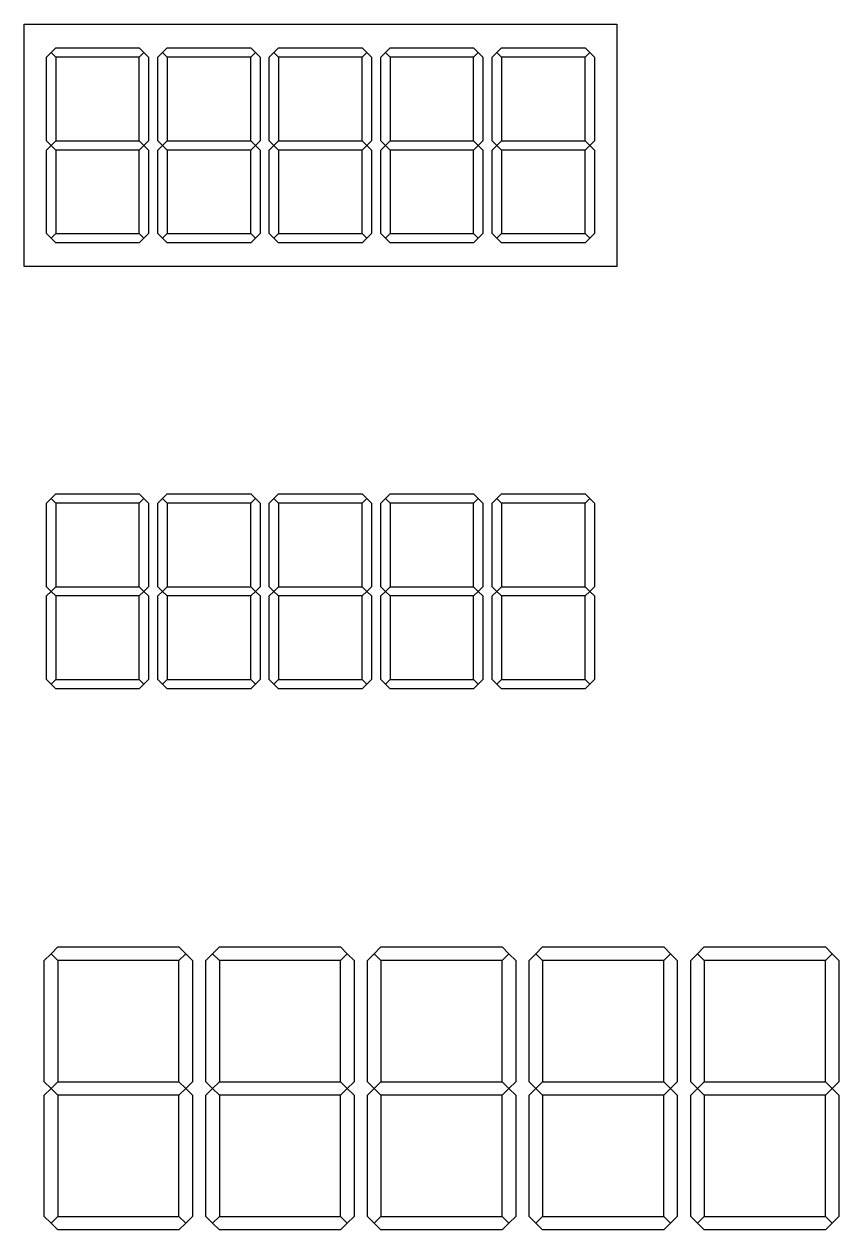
# Model space of a CAD drawing. Header units: millimetres. Extents: x -548 to 3450, y -310 to 890.
# Drawn here: x -20 to 585, y -5 to 890 of the extents above; entities that cross this region are included whole.
import ezdxf

# ---------------------------------------------------------------- set-up
doc = ezdxf.new("R2010")
doc.units = ezdxf.units.MM
doc.layers.get('0').update_dxf_attribs({"lineweight": 25})

# ---------------------------------------------------------------- blocks, each defined once
blk = doc.blocks.new('segment')
for p, q in [((-50, 0), (-45, 5)), ((-45, -5), (-50, 0)), ((-45, 5), (45, 5)), ((45, 5), (50, 0)), ((50, 0), (45, -5)), ((45, -5), (-45, -5))]:
    blk.add_line(p, q)
blk = doc.blocks.new('7 segment')
at = {"rotation": 90}
for p in [(0, 150), (100, 150), (0, 50), (100, 50)]:
    blk.add_blockref('segment', p, dxfattribs=at)
for p in [(50, 200), (50, 100), (50, 0)]:
    blk.add_blockref('segment', p)

msp = doc.modelspace()

# ---------------------------------------------------------------- linework, layer by layer
for p, q in [((-20, 890), (420, 890)), ((-20, 710), (-20, 890)), ((420, 890), (420, 710)), ((420, 710), (-20, 710))]:
    msp.add_line(p, q)

# ---------------------------------------------------------------- block references
at = {"xscale": 0.6896551724137931, "yscale": 0.6896551724137931, "zscale": 0.6896551724137931, "row_count": 1, "column_count": 5, "row_spacing": 0, "column_spacing": 82.75862068965517}
for p in [(0, 731.03), (0, 400)]:
    msp.add_blockref('7 segment', p, dxfattribs=at)
at = {"row_count": 1, "column_count": 5, "row_spacing": 0, "column_spacing": 120}
msp.add_blockref('7 segment', (0, 0), dxfattribs=at)

doc.saveas('drawing.dxf')
